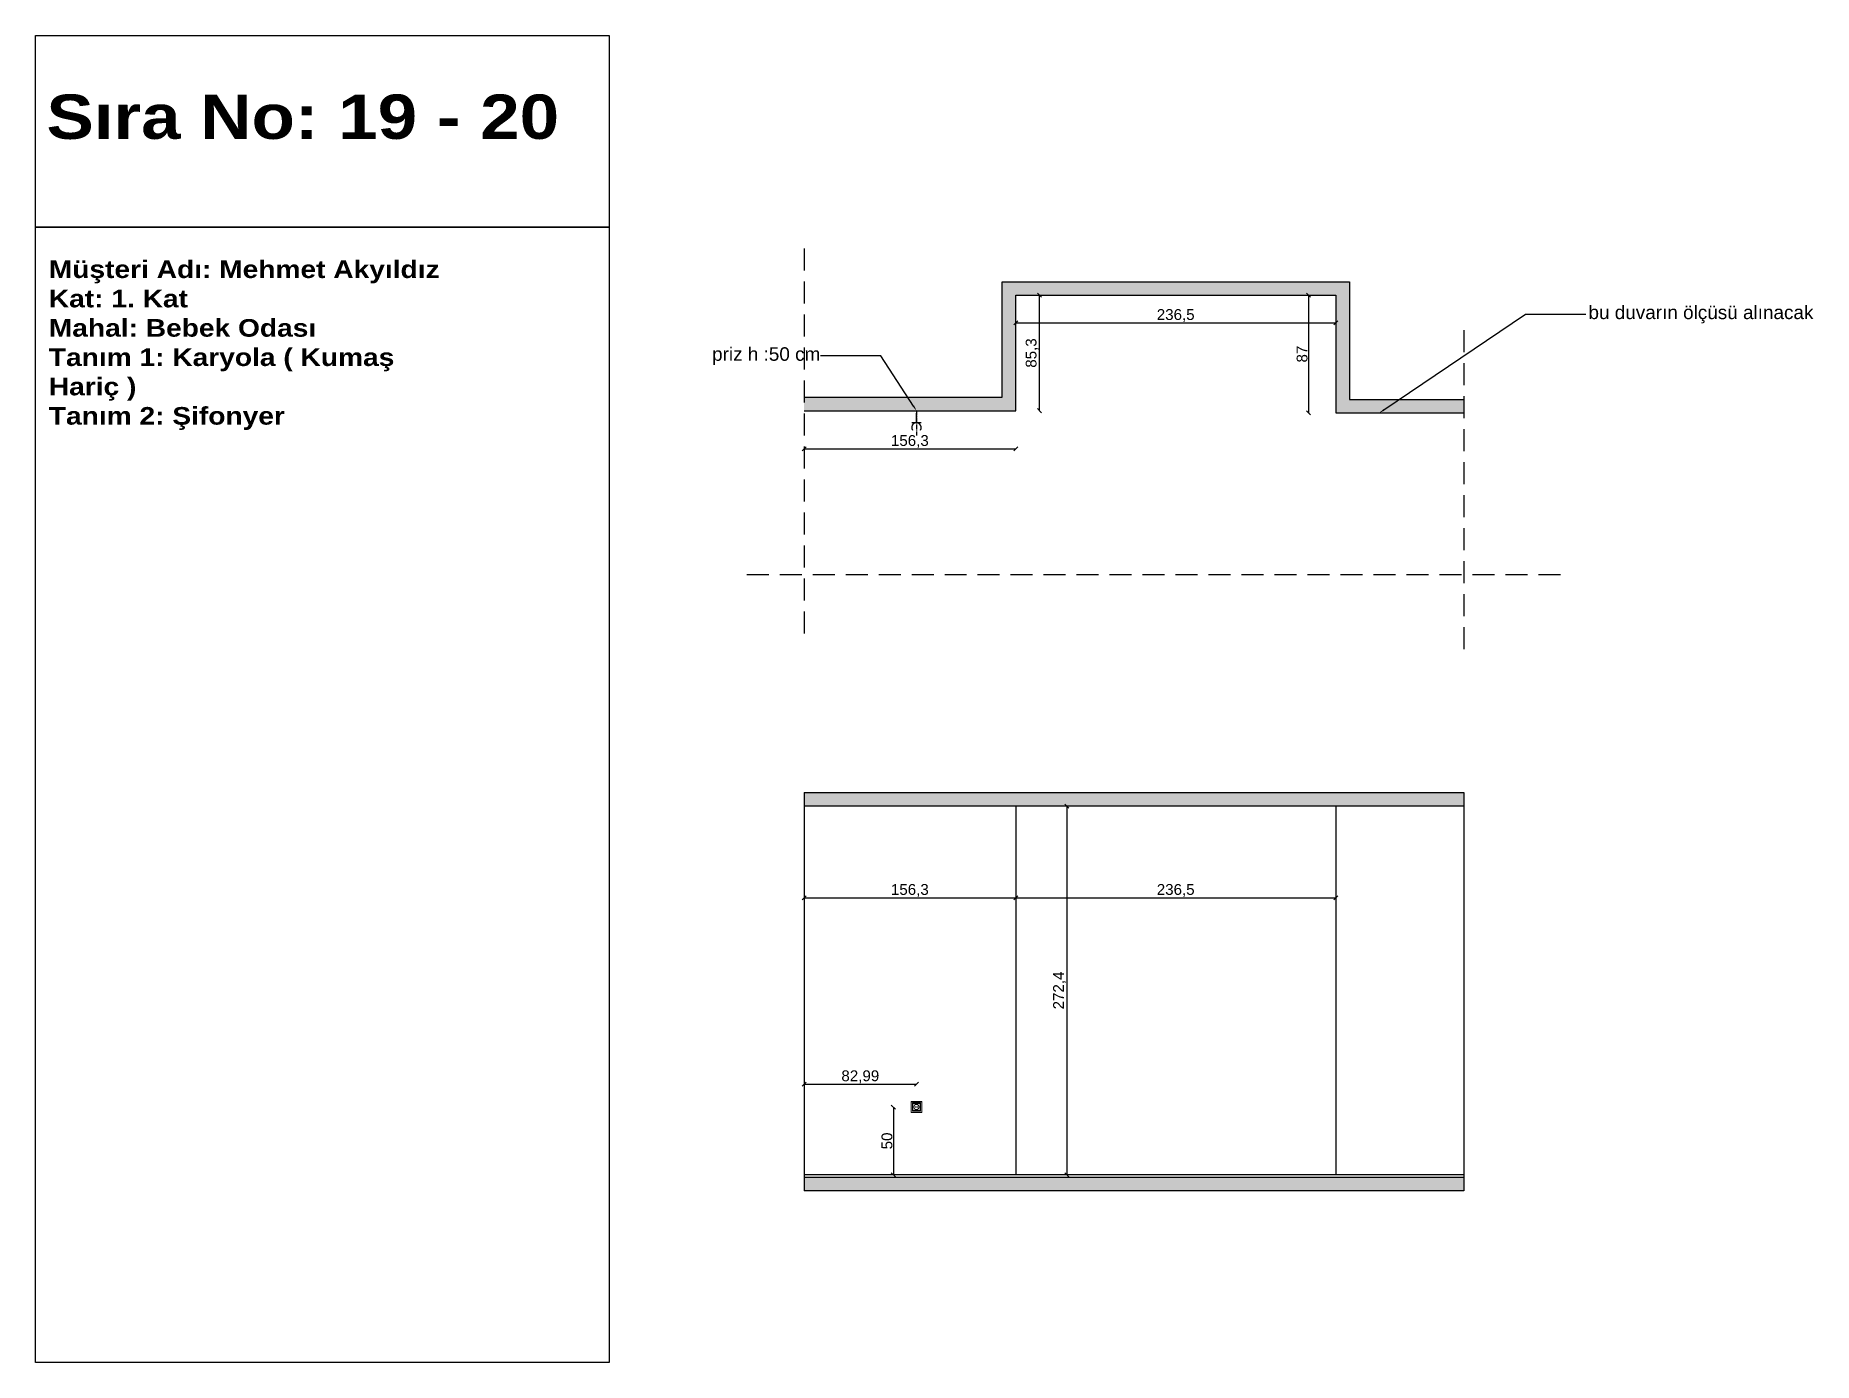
# Model space of a CAD drawing. Header units: millimetres. Extents: x -1860 to 15304, y 307 to 22353.
# Drawn here: x 3092 to 4406, y 7172 to 8153 of the extents above; entities that cross this region are included whole.
import ezdxf
from ezdxf import colors
from ezdxf.entities.mleader import LeaderData, LeaderLine
from ezdxf.math import Vec2, Vec3

# ---------------------------------------------------------------- set-up
doc = ezdxf.new("R2010")
doc.units = ezdxf.units.MM
doc.set_wipeout_variables(frame=1)
doc.linetypes.add('( Hidden )', pattern=[0.375, 0.25, -0.125])
doc.linetypes.add('CENTER', pattern=[50.8, 31.75, -6.35, 6.35, -6.35])
doc.layers.add('0_Toner_Axis', color=8, linetype='CENTER')
doc.layers.add('5_Toner_Electrical', color=133, linetype='Continuous')
doc.layers.add('5_ID-Electrical _Priz', color=3, linetype='Continuous', lineweight=0)
doc.layers.add('çerçeve', color=40, linetype='Continuous', lineweight=40)
doc.styles.get("Standard").update_dxf_attribs({"font": 'arial.ttf'})
doc.dimstyles.new('ISO-25', dxfattribs={"dimtxt": 8, "dimasz": 3, "dimexe": 1.25, "dimexo": 0.625, "dimtad": 1, "dimtxsty": 'Standard', "dimblk": 'OBLIQUE', "dimcen": 2.5, "dimse1": 1, "dimse2": 1, "dimadec": 0, "dimazin": 0, "dimtfac": 1, "dimtmove": 0, "dimatfit": 3, "dimldrblk": 'OBLIQUE', "dimfxl": 1, "dimarcsym": 0})
pattern_1 = [(315, (-3502.7175, 9351.9497), (6.1739261, -1.683798), [7.9375, -1.5875, 0, -1.5875])]

msp = doc.modelspace()

# ---------------------------------------------------------------- texts
at = {"layer": 'çerçeve', "color": 0, "lineweight": 25, "transparency": 33554687, "insert": (3478.98638, 8108.94604), "char_height": 32.7868852, "attachment_point": 3}
msp.add_mtext('{\\fArial Black|b1|i0|c162|p34;Sıra No: 19 - 20}', dxfattribs=at)
at = {"layer": 'çerçeve', "color": 0, "lineweight": 25, "transparency": 33554687, "insert": (3390.12929, 7986.32063), "char_height": 13, "width": 288.1522418, "attachment_point": 3}
msp.add_mtext('\\pxql;{\\fArial Black|b1|i0|c162|p34;Müşteri Adı: Mehmet Akyıldız\\PKat: 1. Kat \\PMahal: Bebek Odası \\PTanım 1: Karyola ( Kumaş Hariç )  \\PTanım 2: Şifonyer}', dxfattribs=at)

# ---------------------------------------------------------------- blocks, each defined once
blk = doc.blocks.new('_Oblique')
at = {"color": 0, "linetype": 'ByBlock', "lineweight": -2}
blk.add_line((-0.5, -0.5), (0.5, 0.5), dxfattribs=at)
blk = doc.blocks.new('*D198')
at = {"color": 0, "lineweight": -2, "transparency": 16777216}
blk.add_line((3660, 7847), (3816.3, 7847), dxfattribs=at)
at = {"layer": 'Defpoints', "color": 0, "transparency": 16777216}
for p in [(3660, 7885.3), (3816.3, 7875.3), (3816.3, 7847)]:
    blk.add_point(p, dxfattribs=at)
at = {"color": 0, "lineweight": -2, "transparency": 16777216, "xscale": 3, "yscale": 3, "zscale": 3, "rotation": 180}
blk.add_blockref('_Oblique', (3660, 7847), dxfattribs=at)
at = {"color": 0, "lineweight": -2, "transparency": 16777216, "xscale": 3, "yscale": 3, "zscale": 3}
blk.add_blockref('_Oblique', (3816.3, 7847), dxfattribs=at)
at = {"color": 0, "transparency": 16777216, "insert": (3738.1, 7852.5), "char_height": 8, "attachment_point": 5}
blk.add_mtext('156,3', dxfattribs=at)
blk = doc.blocks.new('*D199')
at = {"color": 0, "lineweight": -2, "transparency": 16777216}
blk.add_line((3833.9, 7875.3), (3833.9, 7960.6), dxfattribs=at)
at = {"layer": 'Defpoints', "color": 0, "transparency": 16777216}
for p in [(3816.3, 7960.6), (3833.9, 7960.6), (3816.3, 7875.3)]:
    blk.add_point(p, dxfattribs=at)
at = {"color": 0, "lineweight": -2, "transparency": 16777216, "xscale": 3, "yscale": 3, "zscale": 3}
for p, rotation in [((3833.9, 7960.6), 90), ((3833.9, 7875.3), 270)]:
    blk.add_blockref('_Oblique', p, dxfattribs=dict(at, rotation=rotation))
at = {"color": 0, "transparency": 16777216, "insert": (3828.4, 7917.9), "char_height": 8, "attachment_point": 5, "rotation": 90}
blk.add_mtext('85,3', dxfattribs=at)
blk = doc.blocks.new('*D200')
at = {"color": 0, "lineweight": -2, "transparency": 16777216}
blk.add_line((3816.3, 7940.2), (4052.8, 7940.2), dxfattribs=at)
at = {"layer": 'Defpoints', "color": 0, "transparency": 16777216}
for p in [(3816.3, 7960.6), (4052.8, 7960.6), (4052.8, 7940.2)]:
    blk.add_point(p, dxfattribs=at)
at = {"color": 0, "lineweight": -2, "transparency": 16777216, "xscale": 3, "yscale": 3, "zscale": 3, "rotation": 180}
blk.add_blockref('_Oblique', (3816.3, 7940.2), dxfattribs=at)
at = {"color": 0, "lineweight": -2, "transparency": 16777216, "xscale": 3, "yscale": 3, "zscale": 3}
blk.add_blockref('_Oblique', (4052.8, 7940.2), dxfattribs=at)
at = {"color": 0, "transparency": 16777216, "insert": (3934.5, 7945.6), "char_height": 8, "attachment_point": 5}
blk.add_mtext('236,5', dxfattribs=at)
blk = doc.blocks.new('*D201')
at = {"color": 0, "lineweight": -2, "transparency": 16777216}
blk.add_line((4032.6, 7960.6), (4032.6, 7873.6), dxfattribs=at)
at = {"layer": 'Defpoints', "color": 0, "transparency": 16777216}
for p in [(4052.8, 7960.6), (4032.6, 7873.6), (4052.8, 7873.6)]:
    blk.add_point(p, dxfattribs=at)
at = {"color": 0, "lineweight": -2, "transparency": 16777216, "xscale": 3, "yscale": 3, "zscale": 3}
for p, rotation in [((4032.6, 7960.6), 90), ((4032.6, 7873.6), 270)]:
    blk.add_blockref('_Oblique', p, dxfattribs=dict(at, rotation=rotation))
at = {"color": 0, "transparency": 16777216, "insert": (4027.9, 7917.1), "char_height": 8, "attachment_point": 5, "rotation": 90}
blk.add_mtext('87', dxfattribs=at)
blk = doc.blocks.new('*D235')
at = {"color": 0, "lineweight": -2, "transparency": 16777216}
blk.add_line((3854.1, 7583), (3854.1, 7310.6), dxfattribs=at)
at = {"layer": 'Defpoints', "color": 0, "transparency": 16777216}
for p in [(3816.3, 7583), (3816.3, 7310.6), (3854.1, 7310.6)]:
    blk.add_point(p, dxfattribs=at)
at = {"color": 0, "lineweight": -2, "transparency": 16777216, "xscale": 3, "yscale": 3, "zscale": 3}
for p, rotation in [((3854.1, 7583), 90), ((3854.1, 7310.6), 270)]:
    blk.add_blockref('_Oblique', p, dxfattribs=dict(at, rotation=rotation))
at = {"color": 0, "transparency": 16777216, "insert": (3848.7, 7446.8), "char_height": 8, "attachment_point": 5, "rotation": 90}
blk.add_mtext('272,4', dxfattribs=at)
blk = doc.blocks.new('*D236')
at = {"color": 0, "lineweight": -2, "transparency": 16777216}
blk.add_line((3660, 7515.3), (3816.3, 7515.3), dxfattribs=at)
at = {"layer": 'Defpoints', "color": 0, "transparency": 16777216}
for p in [(3660, 7583), (3816.3, 7583), (3816.3, 7515.3)]:
    blk.add_point(p, dxfattribs=at)
at = {"color": 0, "lineweight": -2, "transparency": 16777216, "xscale": 3, "yscale": 3, "zscale": 3, "rotation": 180}
blk.add_blockref('_Oblique', (3660, 7515.3), dxfattribs=at)
at = {"color": 0, "lineweight": -2, "transparency": 16777216, "xscale": 3, "yscale": 3, "zscale": 3}
blk.add_blockref('_Oblique', (3816.3, 7515.3), dxfattribs=at)
at = {"color": 0, "transparency": 16777216, "insert": (3738.1, 7520.7), "char_height": 8, "attachment_point": 5}
blk.add_mtext('156,3', dxfattribs=at)
blk = doc.blocks.new('*D237')
at = {"color": 0, "lineweight": -2, "transparency": 16777216}
blk.add_line((3816.3, 7515.3), (4052.8, 7515.3), dxfattribs=at)
at = {"layer": 'Defpoints', "color": 0, "transparency": 16777216}
for p in [(3816.3, 7583), (4052.8, 7545.5), (4052.8, 7515.3)]:
    blk.add_point(p, dxfattribs=at)
at = {"color": 0, "lineweight": -2, "transparency": 16777216, "xscale": 3, "yscale": 3, "zscale": 3, "rotation": 180}
blk.add_blockref('_Oblique', (3816.3, 7515.3), dxfattribs=at)
at = {"color": 0, "lineweight": -2, "transparency": 16777216, "xscale": 3, "yscale": 3, "zscale": 3}
blk.add_blockref('_Oblique', (4052.8, 7515.3), dxfattribs=at)
at = {"color": 0, "transparency": 16777216, "insert": (3934.5, 7520.7), "char_height": 8, "attachment_point": 5}
blk.add_mtext('236,5', dxfattribs=at)
blk = doc.blocks.new('A$C5399117F')
at = {"layer": '0_Toner_Axis', "ltscale": 0.1}
blk.add_lwpolyline([(3.5, 18.8), (3.5, 0)], dxfattribs=at)
at = {"layer": '5_Toner_Electrical'}
for p, q in [((3.5, 9.9), (3.5, 16.9)), ((7, 9.9), (0, 9.9))]:
    blk.add_line(p, q, dxfattribs=at)
blk.add_arc((3.5, 6.4), 3.53, 326.7114, 213.2886, dxfattribs=at)
blk = doc.blocks.new('priz')
blk.add_wipeout([(12844.2, 13291.9), (12852.2, 13291.9), (12852.2, 13299.9), (12844.2, 13299.9)]).dxf.layer = '5_ID-Electrical _Priz'
at = {"layer": '5_ID-Electrical _Priz'}
for points in [[(12844.2, 13299.9), (12852.2, 13299.9), (12852.2, 13291.9), (12844.2, 13291.9)], [(12852.1, 13299.8), (12852.1, 13291.9), (12844.3, 13291.9), (12844.3, 13299.8)], [(12851.2, 13298.9), (12845.2, 13298.9), (12845.2, 13292.9), (12851.2, 13292.9)], [(12850.9, 13298.6), (12845.5, 13298.6), (12845.5, 13293.2), (12850.9, 13293.2)]]:
    blk.add_lwpolyline(points, close=True, dxfattribs=at)
for centre, radius in [((12848.2, 13295.9), 1.88), ((12847.6, 13295.9), 0.23), ((12848.7, 13295.9), 0.23)]:
    blk.add_circle(centre, radius, dxfattribs=at)
blk = doc.blocks.new('*D238')
at = {"color": 0, "lineweight": -2, "transparency": 16777216}
blk.add_line((3725.9, 7360.6), (3725.9, 7310.6), dxfattribs=at)
at = {"layer": 'Defpoints', "color": 0, "transparency": 16777216}
for p in [(3743, 7360.6), (3725.9, 7310.6), (3743, 7310.6)]:
    blk.add_point(p, dxfattribs=at)
at = {"color": 0, "lineweight": -2, "transparency": 16777216, "xscale": 3, "yscale": 3, "zscale": 3}
for p, rotation in [((3725.9, 7360.6), 90), ((3725.9, 7310.6), 270)]:
    blk.add_blockref('_Oblique', p, dxfattribs=dict(at, rotation=rotation))
at = {"color": 0, "transparency": 16777216, "insert": (3721.2, 7335.6), "char_height": 8, "attachment_point": 5, "rotation": 90}
blk.add_mtext('50', dxfattribs=at)
blk = doc.blocks.new('*D239')
at = {"color": 0, "lineweight": -2, "transparency": 16777216}
blk.add_line((3660, 7377.6), (3743, 7377.6), dxfattribs=at)
at = {"layer": 'Defpoints', "color": 0, "transparency": 16777216}
for p in [(3660, 7379.6), (3743, 7377.6), (3743, 7364.6)]:
    blk.add_point(p, dxfattribs=at)
at = {"color": 0, "lineweight": -2, "transparency": 16777216, "xscale": 3, "yscale": 3, "zscale": 3, "rotation": 180}
blk.add_blockref('_Oblique', (3660, 7377.6), dxfattribs=at)
at = {"color": 0, "lineweight": -2, "transparency": 16777216, "xscale": 3, "yscale": 3, "zscale": 3}
blk.add_blockref('_Oblique', (3743, 7377.6), dxfattribs=at)
at = {"color": 0, "transparency": 16777216, "insert": (3701.5, 7383), "char_height": 8, "attachment_point": 5}
blk.add_mtext('82,99', dxfattribs=at)

# ---------------------------------------------------------------- dimensions: what is measured, and where the dimension line sits
for base, p1, p2, angle, picture, middle in [((4052.78421, 7940.18637), (3816.28421, 7960.59236), (4052.78421, 7960.59236), 180, '*D200', (3934.53421, 7945.61901)), ((3833.85437, 7960.59236), (3816.28421, 7875.29236), (3816.28421, 7960.59236), 270, '*D199', (3828.42173, 7917.94236)), ((4032.64786, 7873.59236), (4052.78421, 7960.59236), (4052.78421, 7873.59236), 270, '*D201', (4027.93827, 7917.09236)), ((3816.28421, 7847.022), (3659.98421, 7885.29236), (3816.28421, 7875.29236), 180, '*D198', (3738.13421, 7852.45464)), ((3854.13649, 7310.62806), (3816.28421, 7583.02806), (3816.28421, 7310.62806), 90, '*D235', (3848.70385, 7446.82806))]:
    dim = msp.add_linear_dim(base=base, p1=p1, p2=p2, angle=angle, dimstyle='ISO-25')
    dim.commit()
    dim.dimension.update_dxf_attribs({"geometry": picture, "text_midpoint": middle})
dim = msp.add_linear_dim(base=(3816.28421, 7515.26529), p1=(3659.98421, 7583.02806), p2=(3816.28421, 7583.02806), dimstyle='ISO-25')
dim.commit()
dim.dimension.update_dxf_attribs({"geometry": '*D236', "text_midpoint": (3738.13421, 7520.69793)})
dim = msp.add_linear_dim(base=(4052.78421, 7515.26529), p1=(3816.28421, 7583.02806), p2=(4052.78421, 7545.51032), dimstyle='ISO-25', override={"dimtmove": 1})
dim.commit()
dim.dimension.update_dxf_attribs({"geometry": '*D237', "text_midpoint": (3934.53421, 7520.69793)})

# ---------------------------------------------------------------- hatches: boundary and pattern name
at = {"true_color": 0x636466, "transparency": 33554687}
h = msp.add_hatch(dxfattribs=at)
h.set_pattern_fill('ANSI36', color=251, angle=270)
h.set_pattern_definition(pattern_1)
h.paths.add_polyline_path([(4147.25668, 7883.59236), (4062.78421, 7883.59236), (4062.78421, 7970.59236), (3806.28421, 7970.59236), (3806.28421, 7885.29236), (3659.98421, 7885.29236), (3659.98421, 7875.29236), (3816.28421, 7875.29236), (3816.28421, 7960.59236), (4052.78421, 7960.59236), (4052.78421, 7873.59236), (4147.25668, 7873.59236)])
h = msp.add_hatch(dxfattribs=at)
h.set_pattern_fill('ANSI36', color=251, angle=270)
h.set_pattern_definition(pattern_1)
h.paths.add_polyline_path([(4147.25668, 7593.02806), (3659.98421, 7593.02806), (3659.98421, 7583.02806), (4147.25668, 7583.02806)])
h.paths.add_polyline_path([(4147.25668, 7308.62806), (3659.98421, 7308.62806), (3659.98421, 7298.62806), (4147.25668, 7298.62806)])

# ---------------------------------------------------------------- linework, layer by layer
at = {"linetype": '( Hidden )', "ltscale": 65}
for p, q in [((3659.98421, 7995.09665), (3659.98421, 7705.12163)), ((4147.25668, 7934.7327), (4147.25668, 7697.55628)), ((4218.82124, 7753.87539), (3613.83282, 7753.87539))]:
    msp.add_line(p, q, dxfattribs=at)
for p, q in [((4052.78421, 7873.59236), (4147.25668, 7873.59236)), ((3659.98421, 7593.02806), (3659.98421, 7298.62806)), ((3659.98421, 7593.02806), (4147.25668, 7593.02806)), ((4147.25668, 7593.02806), (4147.25668, 7298.62806)), ((4147.25668, 7583.02806), (3659.98421, 7583.02806)), ((3816.28421, 7583.02806), (3816.28421, 7310.62806)), ((4052.78421, 7583.02806), (4052.78421, 7310.62806)), ((4147.25668, 7310.62806), (3659.98421, 7310.62806)), ((4147.25668, 7308.62806), (3659.98421, 7308.62806)), ((4147.25668, 7298.62806), (3659.98421, 7298.62806))]:
    msp.add_line(p, q)
for points in [[(3092.17375, 8152.53426), (3515.83176, 8152.53426), (3515.83176, 8010.98895), (3092.17375, 8010.98895)], [(3092.17375, 8010.98895), (3515.83176, 8010.98895), (3515.83176, 7171.88472), (3092.17375, 7171.88472)]]:
    msp.add_lwpolyline(points, close=True)
for points in [[(3659.98421, 7885.29236), (3806.28421, 7885.29236), (3806.28421, 7970.59236), (4062.78421, 7970.59236), (4062.78421, 7883.59236), (4147.25668, 7883.59236)], [(3659.98421, 7875.29236), (3816.28421, 7875.29236), (3816.28421, 7960.59236), (4052.78421, 7960.59236), (4052.78421, 7873.59236)]]:
    msp.add_lwpolyline(points)

# ---------------------------------------------------------------- block references
msp.add_blockref('A$C5399117F', (3739.45598, 7856.44621))

msp.set_redraw_order([(e.dxf.handle, doc.entitydb.next_handle()) for e in msp.query("TEXT MTEXT ATTDEF DIMENSION ARC_DIMENSION")])  # texts and dimensions are drawn at this point

# ---------------------------------------------------------------- leaders
at = {"color": 6}
ml = msp.add_multileader_mtext('Standard', dxfattribs=at)
ml.set_content('bu duvarın ölçüsü alınacak', color=6)
ml.set_leader_properties()
ml.build(insert=Vec2(0, 0))
ml.multileader.update_dxf_attribs({"dogleg_length": 44.44786})
ctx = ml.context
ctx.base_point, ctx.char_height, ctx.plane_origin = Vec3(4237.47171, 7946.6009), 10, Vec3(4084.87846, 7873.59236)
notes = []
notes.append((ctx, [(0, (1, 1, 0), (4193.02384, 7946.6009), (1, 0), 44.44786, [(0, [(4084.87846, 7873.59236)], 0, [])])]))
ctx.mtext.insert, ctx.mtext.flow_direction = Vec3(4239.47171, 7952.96857), 5
ml = msp.add_multileader_mtext('Standard', dxfattribs=at)
ml.set_content('priz h :50 cm', color=6)
ml.set_leader_properties()
ml.build(insert=Vec2(0, 0))
ml.multileader.update_dxf_attribs({"dogleg_length": 44.44786})
ctx = ml.context
ctx.base_point, ctx.char_height, ctx.plane_origin = Vec3(3589.99572, 7915.77397), 10, Vec3(3742.98421, 7875.29236)
notes.append((ctx, [(0, (1, 1, 0), (3716.58819, 7915.77397), (-1, 0), 44.44786, [(0, [(3742.98421, 7875.29236)], 0, [])])]))
ctx.mtext.insert, ctx.mtext.flow_direction = Vec3(3591.99572, 7922.1621), 5
for ctx, leaders in notes:
    for number, flags, end, landing, length, lines in leaders:
        leader = LeaderData()
        leader.index, (leader.has_last_leader_line, leader.has_dogleg_vector, leader.attachment_direction) = number, flags
        leader.last_leader_point, leader.dogleg_vector, leader.dogleg_length = Vec3(end), Vec3(landing), length
        for number, points, colour, breaks in lines:
            line = LeaderLine()
            line.index, line.vertices, line.color, line.breaks = number, Vec3.list(points), colors.encode_raw_color(colour), breaks
            leader.lines.append(line)
        ctx.leaders.append(leader)

# ---------------------------------------------------------------- next in the draw order: block references
at = {"layer": '5_ID-Electrical _Priz'}
msp.add_blockref('priz', (-9105.2161, -5935.22369), dxfattribs=at)

# ---------------------------------------------------------------- next in the draw order: dimensions: what is measured, and where the dimension line sits
dim = msp.add_linear_dim(base=(3742.9775, 7377.58591), p1=(3659.98421, 7379.60776), p2=(3742.9775, 7364.57277), dimstyle='ISO-25')
dim.commit()
dim.dimension.update_dxf_attribs({"geometry": '*D239', "text_midpoint": (3701.48085, 7383.01855)})
dim = msp.add_linear_dim(base=(3725.90308, 7310.62806), p1=(3742.98421, 7360.62806), p2=(3742.98421, 7310.62806), angle=90, dimstyle='ISO-25')
dim.commit()
dim.dimension.update_dxf_attribs({"geometry": '*D238', "text_midpoint": (3721.19349, 7335.62806)})

doc.saveas('drawing.dxf')
